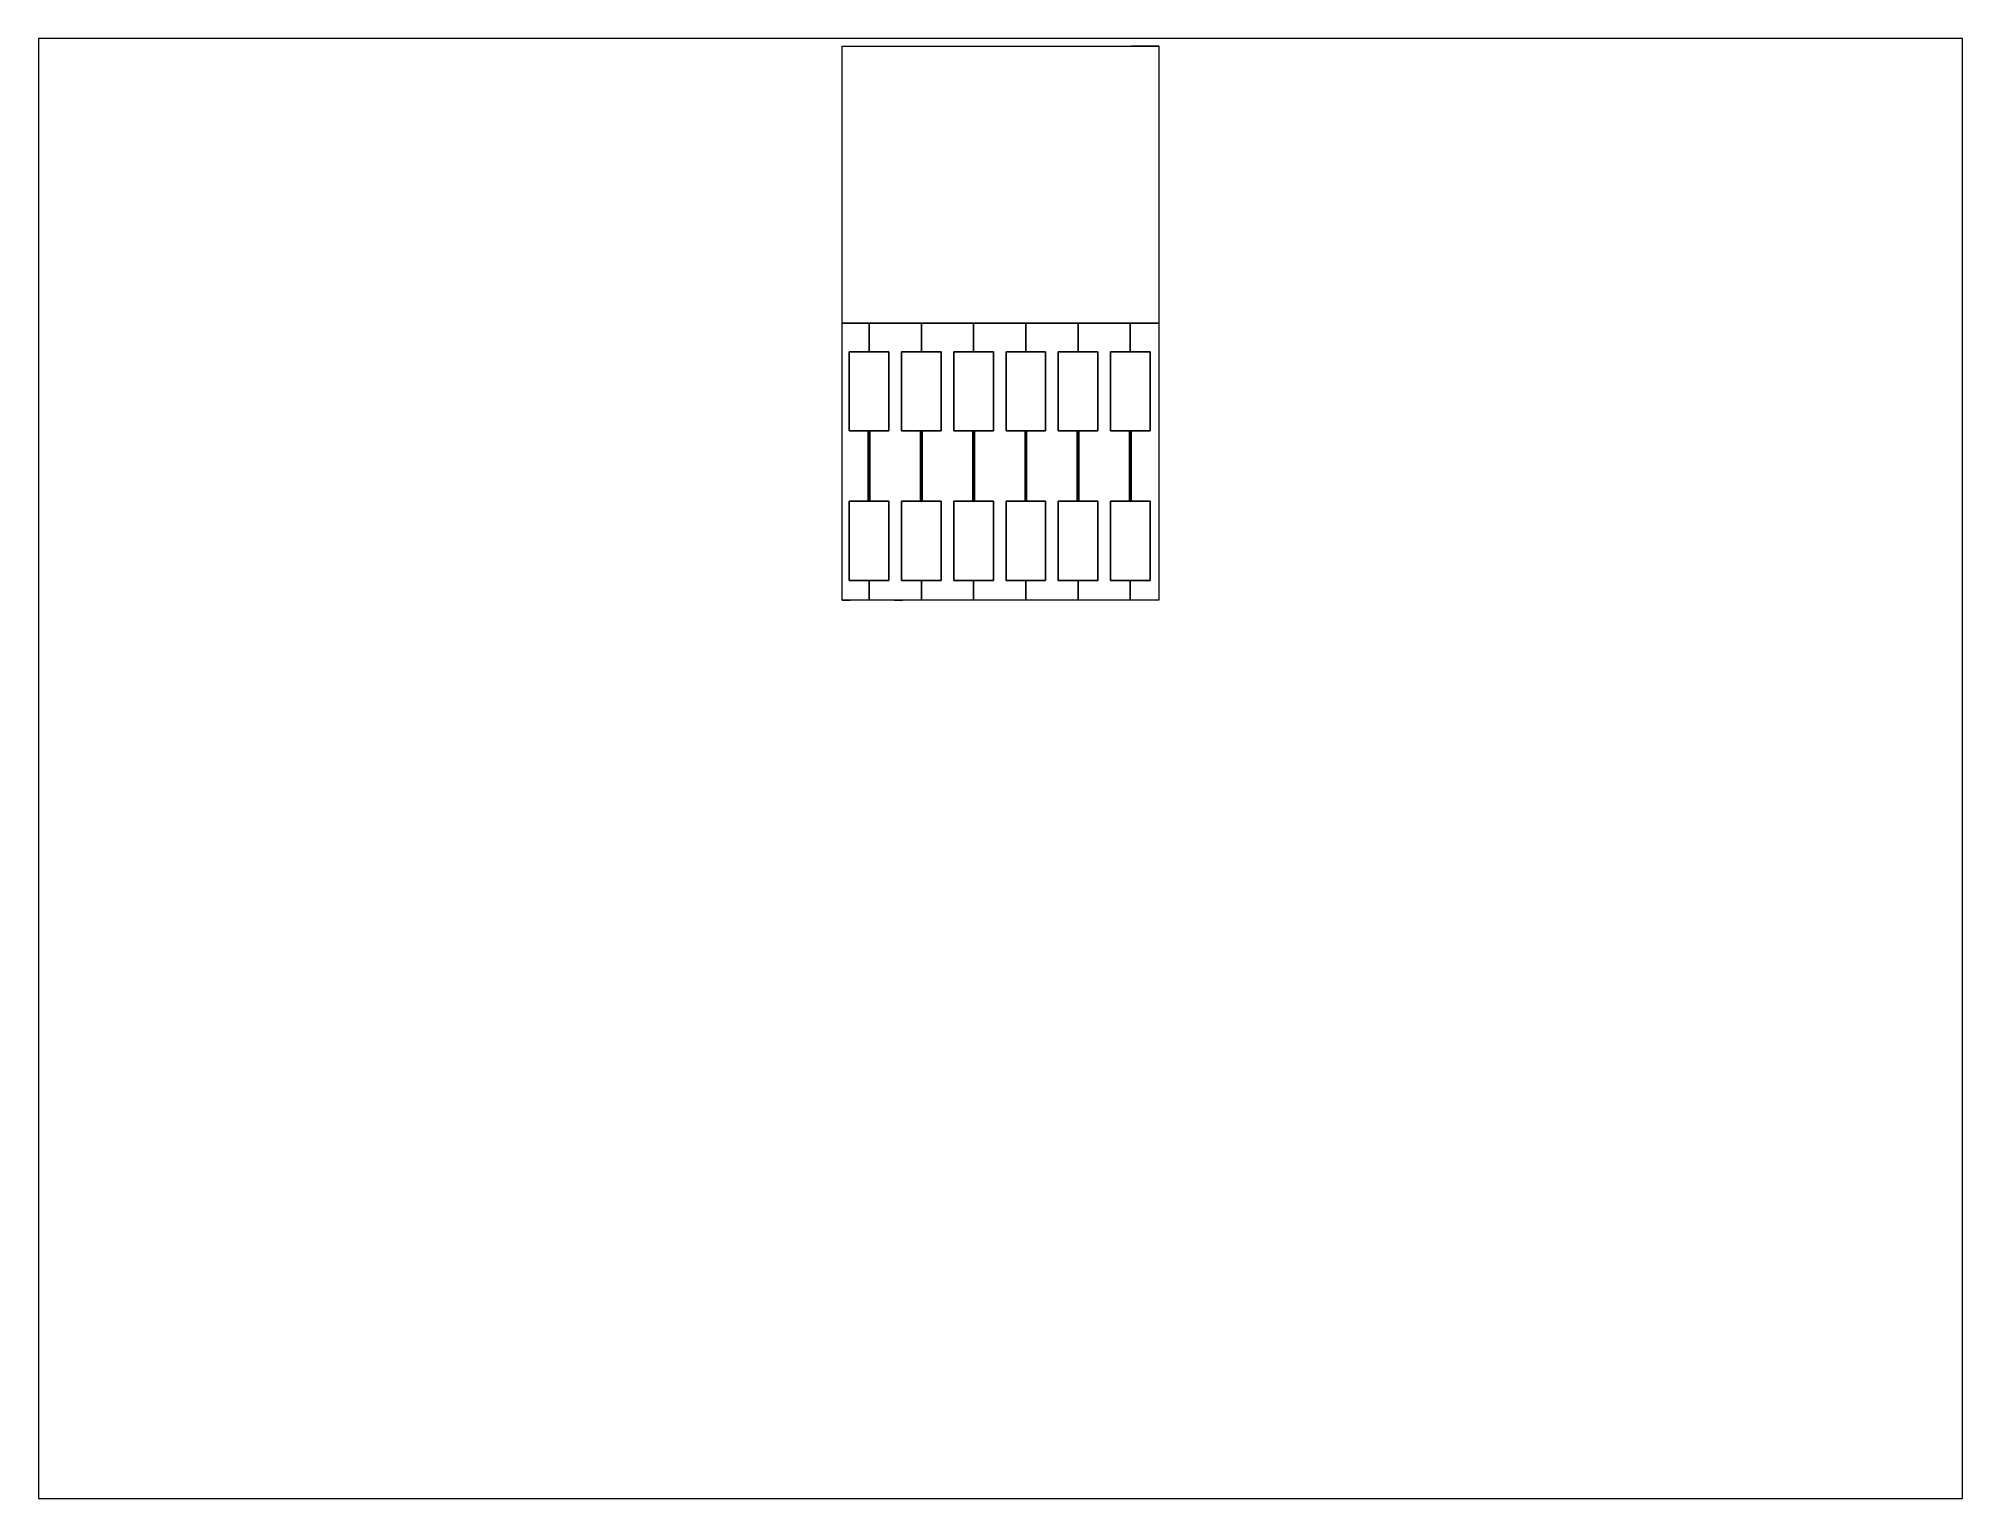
# Paper-space layout 'Layout1' of a CAD drawing. Header units: millimetres. Extents: x 26 to 231, y 20 to 176.
# The model-space entities are those that its viewports show. They can reach past a viewport. Long polylines and large blocks are cut down to what shows.
import ezdxf

# ---------------------------------------------------------------- set-up
doc = ezdxf.new("R2010")
doc.units = ezdxf.units.MM
doc.layers.add('Al Foil', color=2, linetype='Continuous')
doc.layers.add('DEF POINTS', color=7, linetype='Continuous')

msp = doc.modelspace()

# ---------------------------------------------------------------- linework, layer by layer
at = {"layer": 'Al Foil', "linetype": 'Continuous', "lineweight": 0}
for p, q in [((0, 0), (0, 70)), ((0, 70), (40, 70)), ((40, 70), (40, 0)), ((40, 0), (0, 0))]:
    msp.add_line(p, q, dxfattribs=at)
at = {"layer": 'Al Foil'}
for p, q in [((40, 70), (36.5, 70)), ((0, 35), (40, 35)), ((3.4, 31.4), (3.4, 35)), ((10, 31.4), (10, 35)), ((16.6, 31.4), (16.6, 35)), ((23.2, 31.4), (23.2, 35)), ((29.8, 31.4), (29.8, 35)), ((36.4, 31.4), (36.4, 35)), ((0.9, 31.4), (5.9, 31.4)), ((0.9, 31.4), (0.9, 21.4)), ((5.9, 31.4), (5.9, 21.4)), ((7.5, 31.4), (12.5, 31.4)), ((7.5, 31.4), (7.5, 21.4)), ((12.5, 31.4), (12.5, 21.4)), ((14.1, 31.4), (19.1, 31.4)), ((14.1, 31.4), (14.1, 21.4)), ((19.1, 31.4), (19.1, 21.4)), ((20.7, 31.4), (25.7, 31.4)), ((20.7, 31.4), (20.7, 21.4)), ((25.7, 31.4), (25.7, 21.4)), ((27.3, 31.4), (32.3, 31.4)), ((27.3, 31.4), (27.3, 21.4)), ((32.3, 31.4), (32.3, 21.4)), ((33.9, 31.4), (38.9, 31.4)), ((33.9, 31.4), (33.9, 21.4)), ((38.9, 31.4), (38.9, 21.4)), ((3.3, 21.4), (0.9, 21.4)), ((3.3, 12.5), (3.3, 21.4)), ((3.3, 21.4), (3.45, 21.4)), ((3.3, 21.3), (3.45, 21.3)), ((3.3, 21.2), (3.45, 21.2)), ((3.3, 21.1), (3.45, 21.1)), ((3.3, 21), (3.45, 21)), ((3.3, 20.9), (3.45, 20.9)), ((3.3, 20.8), (3.45, 20.8)), ((3.3, 20.7), (3.45, 20.7)), ((3.3, 20.6), (3.45, 20.6)), ((3.3, 20.5), (3.45, 20.5)), ((3.3, 20.4), (3.45, 20.4)), ((3.3, 20.3), (3.45, 20.3)), ((3.3, 20.2), (3.45, 20.2)), ((3.3, 20.1), (3.45, 20.1)), ((3.3, 20), (3.45, 20)), ((3.3, 19.9), (3.45, 19.9)), ((3.3, 19.8), (3.45, 19.8)), ((3.3, 19.7), (3.45, 19.7)), ((3.3, 19.6), (3.45, 19.6)), ((3.3, 19.5), (3.45, 19.5)), ((3.35, 21.35), (3.5, 21.35)), ((3.35, 21.25), (3.5, 21.25)), ((3.35, 21.15), (3.5, 21.15)), ((3.35, 21.05), (3.5, 21.05)), ((3.35, 20.95), (3.5, 20.95)), ((3.35, 20.85), (3.5, 20.85)), ((3.35, 20.75), (3.5, 20.75)), ((3.35, 20.65), (3.5, 20.65)), ((3.35, 20.55), (3.5, 20.55)), ((3.35, 20.45), (3.5, 20.45)), ((3.35, 20.35), (3.5, 20.35)), ((3.35, 20.25), (3.5, 20.25)), ((3.35, 20.15), (3.5, 20.15)), ((3.35, 20.05), (3.5, 20.05)), ((3.35, 19.95), (3.5, 19.95)), ((3.35, 19.85), (3.5, 19.85)), ((3.35, 19.75), (3.5, 19.75)), ((3.35, 19.65), (3.5, 19.65)), ((3.35, 19.55), (3.5, 19.55)), ((3.35, 19.45), (3.5, 19.45)), ((3.5, 12.5), (3.5, 21.4)), ((3.5, 21.4), (5.9, 21.4)), ((9.9, 21.4), (7.5, 21.4)), ((9.9, 12.5), (9.9, 21.4)), ((9.9, 21.4), (10.05, 21.4)), ((9.9, 21.3), (10.05, 21.3)), ((9.9, 21.2), (10.05, 21.2)), ((9.9, 21.1), (10.05, 21.1)), ((9.9, 21), (10.05, 21)), ((9.9, 20.9), (10.05, 20.9)), ((9.9, 20.8), (10.05, 20.8)), ((9.9, 20.7), (10.05, 20.7)), ((9.9, 20.6), (10.05, 20.6)), ((9.9, 20.5), (10.05, 20.5)), ((9.9, 20.4), (10.05, 20.4)), ((9.9, 20.3), (10.05, 20.3)), ((9.9, 20.2), (10.05, 20.2)), ((9.9, 20.1), (10.05, 20.1)), ((9.9, 20), (10.05, 20)), ((9.9, 19.9), (10.05, 19.9)), ((9.9, 19.8), (10.05, 19.8)), ((9.9, 19.7), (10.05, 19.7)), ((9.9, 19.6), (10.05, 19.6)), ((9.9, 19.5), (10.05, 19.5)), ((9.95, 21.35), (10.1, 21.35)), ((9.95, 21.25), (10.1, 21.25)), ((9.95, 21.15), (10.1, 21.15)), ((9.95, 21.05), (10.1, 21.05)), ((9.95, 20.95), (10.1, 20.95)), ((9.95, 20.85), (10.1, 20.85)), ((9.95, 20.75), (10.1, 20.75)), ((9.95, 20.65), (10.1, 20.65)), ((9.95, 20.55), (10.1, 20.55)), ((9.95, 20.45), (10.1, 20.45)), ((9.95, 20.35), (10.1, 20.35)), ((9.95, 20.25), (10.1, 20.25)), ((9.95, 20.15), (10.1, 20.15)), ((9.95, 20.05), (10.1, 20.05)), ((9.95, 19.95), (10.1, 19.95)), ((9.95, 19.85), (10.1, 19.85)), ((9.95, 19.75), (10.1, 19.75)), ((9.95, 19.65), (10.1, 19.65)), ((9.95, 19.55), (10.1, 19.55)), ((9.95, 19.45), (10.1, 19.45)), ((10.1, 12.5), (10.1, 21.4)), ((10.1, 21.4), (12.5, 21.4)), ((16.5, 21.4), (14.1, 21.4)), ((16.5, 12.5), (16.5, 21.4)), ((16.5, 21.4), (16.65, 21.4)), ((16.5, 21.3), (16.65, 21.3)), ((16.5, 21.2), (16.65, 21.2)), ((16.5, 21.1), (16.65, 21.1)), ((16.5, 21), (16.65, 21)), ((16.5, 20.9), (16.65, 20.9)), ((16.5, 20.8), (16.65, 20.8)), ((16.5, 20.7), (16.65, 20.7)), ((16.5, 20.6), (16.65, 20.6)), ((16.5, 20.5), (16.65, 20.5)), ((16.5, 20.4), (16.65, 20.4)), ((16.5, 20.3), (16.65, 20.3)), ((16.5, 20.2), (16.65, 20.2)), ((16.5, 20.1), (16.65, 20.1)), ((16.5, 20), (16.65, 20)), ((16.5, 19.9), (16.65, 19.9)), ((16.5, 19.8), (16.65, 19.8)), ((16.5, 19.7), (16.65, 19.7)), ((16.5, 19.6), (16.65, 19.6)), ((16.5, 19.5), (16.65, 19.5)), ((16.55, 21.35), (16.7, 21.35)), ((16.55, 21.25), (16.7, 21.25)), ((16.55, 21.15), (16.7, 21.15)), ((16.55, 21.05), (16.7, 21.05)), ((16.55, 20.95), (16.7, 20.95)), ((16.55, 20.85), (16.7, 20.85)), ((16.55, 20.75), (16.7, 20.75)), ((16.55, 20.65), (16.7, 20.65)), ((16.55, 20.55), (16.7, 20.55)), ((16.55, 20.45), (16.7, 20.45)), ((16.55, 20.35), (16.7, 20.35)), ((16.55, 20.25), (16.7, 20.25)), ((16.55, 20.15), (16.7, 20.15)), ((16.55, 20.05), (16.7, 20.05)), ((16.55, 19.95), (16.7, 19.95)), ((16.55, 19.85), (16.7, 19.85)), ((16.55, 19.75), (16.7, 19.75)), ((16.55, 19.65), (16.7, 19.65)), ((16.55, 19.55), (16.7, 19.55)), ((16.55, 19.45), (16.7, 19.45)), ((16.7, 12.5), (16.7, 21.4)), ((16.7, 21.4), (19.1, 21.4)), ((23.1, 21.4), (20.7, 21.4)), ((23.1, 12.5), (23.1, 21.4)), ((23.1, 21.4), (23.25, 21.4)), ((23.1, 21.3), (23.25, 21.3)), ((23.1, 21.2), (23.25, 21.2)), ((23.1, 21.1), (23.25, 21.1)), ((23.1, 21), (23.25, 21)), ((23.1, 20.9), (23.25, 20.9)), ((23.1, 20.8), (23.25, 20.8)), ((23.1, 20.7), (23.25, 20.7)), ((23.1, 20.6), (23.25, 20.6)), ((23.1, 20.5), (23.25, 20.5)), ((23.1, 20.4), (23.25, 20.4)), ((23.1, 20.3), (23.25, 20.3)), ((23.1, 20.2), (23.25, 20.2)), ((23.1, 20.1), (23.25, 20.1)), ((23.1, 20), (23.25, 20)), ((23.1, 19.9), (23.25, 19.9)), ((23.1, 19.8), (23.25, 19.8)), ((23.1, 19.7), (23.25, 19.7)), ((23.1, 19.6), (23.25, 19.6)), ((23.1, 19.5), (23.25, 19.5)), ((23.15, 21.35), (23.3, 21.35)), ((23.15, 21.25), (23.3, 21.25)), ((23.15, 21.15), (23.3, 21.15)), ((23.15, 21.05), (23.3, 21.05)), ((23.15, 20.95), (23.3, 20.95)), ((23.15, 20.85), (23.3, 20.85)), ((23.15, 20.75), (23.3, 20.75)), ((23.15, 20.65), (23.3, 20.65)), ((23.15, 20.55), (23.3, 20.55)), ((23.15, 20.45), (23.3, 20.45)), ((23.15, 20.35), (23.3, 20.35)), ((23.15, 20.25), (23.3, 20.25)), ((23.15, 20.15), (23.3, 20.15)), ((23.15, 20.05), (23.3, 20.05)), ((23.15, 19.95), (23.3, 19.95)), ((23.15, 19.85), (23.3, 19.85)), ((23.15, 19.75), (23.3, 19.75)), ((23.15, 19.65), (23.3, 19.65)), ((23.15, 19.55), (23.3, 19.55)), ((23.15, 19.45), (23.3, 19.45)), ((23.3, 12.5), (23.3, 21.4)), ((23.3, 21.4), (25.7, 21.4)), ((29.7, 21.4), (27.3, 21.4)), ((29.7, 12.5), (29.7, 21.4)), ((29.7, 21.4), (29.85, 21.4)), ((29.7, 21.3), (29.85, 21.3)), ((29.7, 21.2), (29.85, 21.2)), ((29.7, 21.1), (29.85, 21.1)), ((29.7, 21), (29.85, 21)), ((29.7, 20.9), (29.85, 20.9)), ((29.7, 20.8), (29.85, 20.8)), ((29.7, 20.7), (29.85, 20.7)), ((29.7, 20.6), (29.85, 20.6)), ((29.7, 20.5), (29.85, 20.5)), ((29.7, 20.4), (29.85, 20.4)), ((29.7, 20.3), (29.85, 20.3)), ((29.7, 20.2), (29.85, 20.2)), ((29.7, 20.1), (29.85, 20.1)), ((29.7, 20), (29.85, 20)), ((29.7, 19.9), (29.85, 19.9)), ((29.7, 19.8), (29.85, 19.8)), ((29.7, 19.7), (29.85, 19.7)), ((29.7, 19.6), (29.85, 19.6)), ((29.7, 19.5), (29.85, 19.5)), ((29.75, 21.35), (29.9, 21.35)), ((29.75, 21.25), (29.9, 21.25)), ((29.75, 21.15), (29.9, 21.15)), ((29.75, 21.05), (29.9, 21.05)), ((29.75, 20.95), (29.9, 20.95)), ((29.75, 20.85), (29.9, 20.85)), ((29.75, 20.75), (29.9, 20.75)), ((29.75, 20.65), (29.9, 20.65)), ((29.75, 20.55), (29.9, 20.55)), ((29.75, 20.45), (29.9, 20.45)), ((29.75, 20.35), (29.9, 20.35)), ((29.75, 20.25), (29.9, 20.25)), ((29.75, 20.15), (29.9, 20.15)), ((29.75, 20.05), (29.9, 20.05)), ((29.75, 19.95), (29.9, 19.95)), ((29.75, 19.85), (29.9, 19.85)), ((29.75, 19.75), (29.9, 19.75)), ((29.75, 19.65), (29.9, 19.65)), ((29.75, 19.55), (29.9, 19.55)), ((29.75, 19.45), (29.9, 19.45)), ((29.9, 12.5), (29.9, 21.4)), ((29.9, 21.4), (32.3, 21.4)), ((36.3, 21.4), (33.9, 21.4)), ((36.3, 12.5), (36.3, 21.4)), ((36.3, 21.4), (36.45, 21.4)), ((36.3, 21.3), (36.45, 21.3)), ((36.3, 21.2), (36.45, 21.2)), ((36.3, 21.1), (36.45, 21.1)), ((36.3, 21), (36.45, 21)), ((36.3, 20.9), (36.45, 20.9)), ((36.3, 20.8), (36.45, 20.8)), ((36.3, 20.7), (36.45, 20.7)), ((36.3, 20.6), (36.45, 20.6)), ((36.3, 20.5), (36.45, 20.5)), ((36.3, 20.4), (36.45, 20.4)), ((36.3, 20.3), (36.45, 20.3)), ((36.3, 20.2), (36.45, 20.2)), ((36.3, 20.1), (36.45, 20.1)), ((36.3, 20), (36.45, 20)), ((36.3, 19.9), (36.45, 19.9)), ((36.3, 19.8), (36.45, 19.8)), ((36.3, 19.7), (36.45, 19.7)), ((36.3, 19.6), (36.45, 19.6)), ((36.3, 19.5), (36.45, 19.5)), ((36.35, 21.35), (36.5, 21.35)), ((36.35, 21.25), (36.5, 21.25)), ((36.35, 21.15), (36.5, 21.15)), ((36.35, 21.05), (36.5, 21.05)), ((36.35, 20.95), (36.5, 20.95)), ((36.35, 20.85), (36.5, 20.85)), ((36.35, 20.75), (36.5, 20.75)), ((36.35, 20.65), (36.5, 20.65)), ((36.35, 20.55), (36.5, 20.55)), ((36.35, 20.45), (36.5, 20.45)), ((36.35, 20.35), (36.5, 20.35)), ((36.35, 20.25), (36.5, 20.25)), ((36.35, 20.15), (36.5, 20.15)), ((36.35, 20.05), (36.5, 20.05)), ((36.35, 19.95), (36.5, 19.95)), ((36.35, 19.85), (36.5, 19.85)), ((36.35, 19.75), (36.5, 19.75)), ((36.35, 19.65), (36.5, 19.65)), ((36.35, 19.55), (36.5, 19.55)), ((36.35, 19.45), (36.5, 19.45)), ((36.5, 12.5), (36.5, 21.4)), ((36.5, 21.4), (38.9, 21.4)), ((3.3, 19.4), (3.45, 19.4)), ((3.3, 19.3), (3.45, 19.3)), ((3.3, 19.2), (3.45, 19.2)), ((3.3, 19.1), (3.45, 19.1)), ((3.3, 19), (3.45, 19)), ((3.3, 18.9), (3.45, 18.9)), ((3.3, 18.8), (3.45, 18.8)), ((3.3, 18.7), (3.45, 18.7)), ((3.3, 18.6), (3.45, 18.6)), ((3.3, 18.5), (3.45, 18.5)), ((3.3, 18.4), (3.45, 18.4)), ((3.3, 18.3), (3.45, 18.3)), ((3.3, 18.2), (3.45, 18.2)), ((3.3, 18.1), (3.45, 18.1)), ((3.3, 18), (3.45, 18)), ((3.3, 17.9), (3.45, 17.9)), ((3.3, 17.8), (3.45, 17.8)), ((3.3, 17.7), (3.45, 17.7)), ((3.3, 17.6), (3.45, 17.6)), ((3.3, 17.5), (3.45, 17.5)), ((3.3, 17.4), (3.45, 17.4)), ((3.3, 17.3), (3.45, 17.3)), ((3.3, 17.2), (3.45, 17.2)), ((3.3, 17.1), (3.45, 17.1)), ((3.35, 19.35), (3.5, 19.35)), ((3.35, 19.25), (3.5, 19.25)), ((3.35, 19.15), (3.5, 19.15)), ((3.35, 19.05), (3.5, 19.05)), ((3.35, 18.95), (3.5, 18.95)), ((3.35, 18.85), (3.5, 18.85)), ((3.35, 18.75), (3.5, 18.75)), ((3.35, 18.65), (3.5, 18.65)), ((3.35, 18.55), (3.5, 18.55)), ((3.35, 18.45), (3.5, 18.45)), ((3.35, 18.35), (3.5, 18.35)), ((3.35, 18.25), (3.5, 18.25)), ((3.35, 18.15), (3.5, 18.15)), ((3.35, 18.05), (3.5, 18.05)), ((3.35, 17.95), (3.5, 17.95)), ((3.35, 17.85), (3.5, 17.85)), ((3.35, 17.75), (3.5, 17.75)), ((3.35, 17.65), (3.5, 17.65)), ((3.35, 17.55), (3.5, 17.55)), ((3.35, 17.45), (3.5, 17.45)), ((3.35, 17.35), (3.5, 17.35)), ((3.35, 17.25), (3.5, 17.25)), ((3.35, 17.15), (3.5, 17.15)), ((3.35, 17.05), (3.5, 17.05)), ((9.9, 19.4), (10.05, 19.4)), ((9.9, 19.3), (10.05, 19.3)), ((9.9, 19.2), (10.05, 19.2)), ((9.9, 19.1), (10.05, 19.1)), ((9.9, 19), (10.05, 19)), ((9.9, 18.9), (10.05, 18.9)), ((9.9, 18.8), (10.05, 18.8)), ((9.9, 18.7), (10.05, 18.7)), ((9.9, 18.6), (10.05, 18.6)), ((9.9, 18.5), (10.05, 18.5)), ((9.9, 18.4), (10.05, 18.4)), ((9.9, 18.3), (10.05, 18.3)), ((9.9, 18.2), (10.05, 18.2)), ((9.9, 18.1), (10.05, 18.1)), ((9.9, 18), (10.05, 18)), ((9.9, 17.9), (10.05, 17.9)), ((9.9, 17.8), (10.05, 17.8)), ((9.9, 17.7), (10.05, 17.7)), ((9.9, 17.6), (10.05, 17.6)), ((9.9, 17.5), (10.05, 17.5)), ((9.9, 17.4), (10.05, 17.4)), ((9.9, 17.3), (10.05, 17.3)), ((9.9, 17.2), (10.05, 17.2)), ((9.9, 17.1), (10.05, 17.1)), ((9.95, 19.35), (10.1, 19.35)), ((9.95, 19.25), (10.1, 19.25)), ((9.95, 19.15), (10.1, 19.15)), ((9.95, 19.05), (10.1, 19.05)), ((9.95, 18.95), (10.1, 18.95)), ((9.95, 18.85), (10.1, 18.85)), ((9.95, 18.75), (10.1, 18.75)), ((9.95, 18.65), (10.1, 18.65)), ((9.95, 18.55), (10.1, 18.55)), ((9.95, 18.45), (10.1, 18.45)), ((9.95, 18.35), (10.1, 18.35)), ((9.95, 18.25), (10.1, 18.25)), ((9.95, 18.15), (10.1, 18.15)), ((9.95, 18.05), (10.1, 18.05)), ((9.95, 17.95), (10.1, 17.95)), ((9.95, 17.85), (10.1, 17.85)), ((9.95, 17.75), (10.1, 17.75)), ((9.95, 17.65), (10.1, 17.65)), ((9.95, 17.55), (10.1, 17.55)), ((9.95, 17.45), (10.1, 17.45)), ((9.95, 17.35), (10.1, 17.35)), ((9.95, 17.25), (10.1, 17.25)), ((9.95, 17.15), (10.1, 17.15)), ((9.95, 17.05), (10.1, 17.05)), ((16.5, 19.4), (16.65, 19.4)), ((16.5, 19.3), (16.65, 19.3)), ((16.5, 19.2), (16.65, 19.2)), ((16.5, 19.1), (16.65, 19.1)), ((16.5, 19), (16.65, 19)), ((16.5, 18.9), (16.65, 18.9)), ((16.5, 18.8), (16.65, 18.8)), ((16.5, 18.7), (16.65, 18.7)), ((16.5, 18.6), (16.65, 18.6)), ((16.5, 18.5), (16.65, 18.5)), ((16.5, 18.4), (16.65, 18.4)), ((16.5, 18.3), (16.65, 18.3)), ((16.5, 18.2), (16.65, 18.2)), ((16.5, 18.1), (16.65, 18.1)), ((16.5, 18), (16.65, 18)), ((16.5, 17.9), (16.65, 17.9)), ((16.5, 17.8), (16.65, 17.8)), ((16.5, 17.7), (16.65, 17.7)), ((16.5, 17.6), (16.65, 17.6)), ((16.5, 17.5), (16.65, 17.5)), ((16.5, 17.4), (16.65, 17.4)), ((16.5, 17.3), (16.65, 17.3)), ((16.5, 17.2), (16.65, 17.2)), ((16.5, 17.1), (16.65, 17.1)), ((16.55, 19.35), (16.7, 19.35)), ((16.55, 19.25), (16.7, 19.25)), ((16.55, 19.15), (16.7, 19.15)), ((16.55, 19.05), (16.7, 19.05)), ((16.55, 18.95), (16.7, 18.95)), ((16.55, 18.85), (16.7, 18.85)), ((16.55, 18.75), (16.7, 18.75)), ((16.55, 18.65), (16.7, 18.65)), ((16.55, 18.55), (16.7, 18.55)), ((16.55, 18.45), (16.7, 18.45)), ((16.55, 18.35), (16.7, 18.35)), ((16.55, 18.25), (16.7, 18.25)), ((16.55, 18.15), (16.7, 18.15)), ((16.55, 18.05), (16.7, 18.05)), ((16.55, 17.95), (16.7, 17.95)), ((16.55, 17.85), (16.7, 17.85)), ((16.55, 17.75), (16.7, 17.75)), ((16.55, 17.65), (16.7, 17.65)), ((16.55, 17.55), (16.7, 17.55)), ((16.55, 17.45), (16.7, 17.45)), ((16.55, 17.35), (16.7, 17.35)), ((16.55, 17.25), (16.7, 17.25)), ((16.55, 17.15), (16.7, 17.15)), ((16.55, 17.05), (16.7, 17.05)), ((23.1, 19.4), (23.25, 19.4)), ((23.1, 19.3), (23.25, 19.3)), ((23.1, 19.2), (23.25, 19.2)), ((23.1, 19.1), (23.25, 19.1)), ((23.1, 19), (23.25, 19)), ((23.1, 18.9), (23.25, 18.9)), ((23.1, 18.8), (23.25, 18.8)), ((23.1, 18.7), (23.25, 18.7)), ((23.1, 18.6), (23.25, 18.6)), ((23.1, 18.5), (23.25, 18.5)), ((23.1, 18.4), (23.25, 18.4)), ((23.1, 18.3), (23.25, 18.3)), ((23.1, 18.2), (23.25, 18.2)), ((23.1, 18.1), (23.25, 18.1)), ((23.1, 18), (23.25, 18)), ((23.1, 17.9), (23.25, 17.9)), ((23.1, 17.8), (23.25, 17.8)), ((23.1, 17.7), (23.25, 17.7)), ((23.1, 17.6), (23.25, 17.6)), ((23.1, 17.5), (23.25, 17.5)), ((23.1, 17.4), (23.25, 17.4)), ((23.1, 17.3), (23.25, 17.3)), ((23.1, 17.2), (23.25, 17.2)), ((23.1, 17.1), (23.25, 17.1)), ((23.15, 19.35), (23.3, 19.35)), ((23.15, 19.25), (23.3, 19.25)), ((23.15, 19.15), (23.3, 19.15)), ((23.15, 19.05), (23.3, 19.05)), ((23.15, 18.95), (23.3, 18.95)), ((23.15, 18.85), (23.3, 18.85)), ((23.15, 18.75), (23.3, 18.75)), ((23.15, 18.65), (23.3, 18.65)), ((23.15, 18.55), (23.3, 18.55)), ((23.15, 18.45), (23.3, 18.45)), ((23.15, 18.35), (23.3, 18.35)), ((23.15, 18.25), (23.3, 18.25)), ((23.15, 18.15), (23.3, 18.15)), ((23.15, 18.05), (23.3, 18.05)), ((23.15, 17.95), (23.3, 17.95)), ((23.15, 17.85), (23.3, 17.85)), ((23.15, 17.75), (23.3, 17.75)), ((23.15, 17.65), (23.3, 17.65)), ((23.15, 17.55), (23.3, 17.55)), ((23.15, 17.45), (23.3, 17.45)), ((23.15, 17.35), (23.3, 17.35)), ((23.15, 17.25), (23.3, 17.25)), ((23.15, 17.15), (23.3, 17.15)), ((23.15, 17.05), (23.3, 17.05)), ((29.7, 19.4), (29.85, 19.4)), ((29.7, 19.3), (29.85, 19.3)), ((29.7, 19.2), (29.85, 19.2)), ((29.7, 19.1), (29.85, 19.1)), ((29.7, 19), (29.85, 19)), ((29.7, 18.9), (29.85, 18.9)), ((29.7, 18.8), (29.85, 18.8)), ((29.7, 18.7), (29.85, 18.7)), ((29.7, 18.6), (29.85, 18.6)), ((29.7, 18.5), (29.85, 18.5)), ((29.7, 18.4), (29.85, 18.4)), ((29.7, 18.3), (29.85, 18.3)), ((29.7, 18.2), (29.85, 18.2)), ((29.7, 18.1), (29.85, 18.1)), ((29.7, 18), (29.85, 18)), ((29.7, 17.9), (29.85, 17.9)), ((29.7, 17.8), (29.85, 17.8)), ((29.7, 17.7), (29.85, 17.7)), ((29.7, 17.6), (29.85, 17.6)), ((29.7, 17.5), (29.85, 17.5)), ((29.7, 17.4), (29.85, 17.4)), ((29.7, 17.3), (29.85, 17.3)), ((29.7, 17.2), (29.85, 17.2)), ((29.7, 17.1), (29.85, 17.1)), ((29.75, 19.35), (29.9, 19.35)), ((29.75, 19.25), (29.9, 19.25)), ((29.75, 19.15), (29.9, 19.15)), ((29.75, 19.05), (29.9, 19.05)), ((29.75, 18.95), (29.9, 18.95)), ((29.75, 18.85), (29.9, 18.85)), ((29.75, 18.75), (29.9, 18.75)), ((29.75, 18.65), (29.9, 18.65)), ((29.75, 18.55), (29.9, 18.55)), ((29.75, 18.45), (29.9, 18.45)), ((29.75, 18.35), (29.9, 18.35)), ((29.75, 18.25), (29.9, 18.25)), ((29.75, 18.15), (29.9, 18.15)), ((29.75, 18.05), (29.9, 18.05)), ((29.75, 17.95), (29.9, 17.95)), ((29.75, 17.85), (29.9, 17.85)), ((29.75, 17.75), (29.9, 17.75)), ((29.75, 17.65), (29.9, 17.65)), ((29.75, 17.55), (29.9, 17.55)), ((29.75, 17.45), (29.9, 17.45)), ((29.75, 17.35), (29.9, 17.35)), ((29.75, 17.25), (29.9, 17.25)), ((29.75, 17.15), (29.9, 17.15)), ((29.75, 17.05), (29.9, 17.05)), ((36.3, 19.4), (36.45, 19.4)), ((36.3, 19.3), (36.45, 19.3)), ((36.3, 19.2), (36.45, 19.2)), ((36.3, 19.1), (36.45, 19.1)), ((36.3, 19), (36.45, 19)), ((36.3, 18.9), (36.45, 18.9)), ((36.3, 18.8), (36.45, 18.8)), ((36.3, 18.7), (36.45, 18.7)), ((36.3, 18.6), (36.45, 18.6)), ((36.3, 18.5), (36.45, 18.5)), ((36.3, 18.4), (36.45, 18.4)), ((36.3, 18.3), (36.45, 18.3)), ((36.3, 18.2), (36.45, 18.2)), ((36.3, 18.1), (36.45, 18.1)), ((36.3, 18), (36.45, 18)), ((36.3, 17.9), (36.45, 17.9)), ((36.3, 17.8), (36.45, 17.8)), ((36.3, 17.7), (36.45, 17.7)), ((36.3, 17.6), (36.45, 17.6)), ((36.3, 17.5), (36.45, 17.5)), ((36.3, 17.4), (36.45, 17.4)), ((36.3, 17.3), (36.45, 17.3)), ((36.3, 17.2), (36.45, 17.2)), ((36.3, 17.1), (36.45, 17.1)), ((36.35, 19.35), (36.5, 19.35)), ((36.35, 19.25), (36.5, 19.25)), ((36.35, 19.15), (36.5, 19.15)), ((36.35, 19.05), (36.5, 19.05)), ((36.35, 18.95), (36.5, 18.95)), ((36.35, 18.85), (36.5, 18.85)), ((36.35, 18.75), (36.5, 18.75)), ((36.35, 18.65), (36.5, 18.65)), ((36.35, 18.55), (36.5, 18.55)), ((36.35, 18.45), (36.5, 18.45)), ((36.35, 18.35), (36.5, 18.35)), ((36.35, 18.25), (36.5, 18.25)), ((36.35, 18.15), (36.5, 18.15)), ((36.35, 18.05), (36.5, 18.05)), ((36.35, 17.95), (36.5, 17.95)), ((36.35, 17.85), (36.5, 17.85)), ((36.35, 17.75), (36.5, 17.75)), ((36.35, 17.65), (36.5, 17.65)), ((36.35, 17.55), (36.5, 17.55)), ((36.35, 17.45), (36.5, 17.45)), ((36.35, 17.35), (36.5, 17.35)), ((36.35, 17.25), (36.5, 17.25)), ((36.35, 17.15), (36.5, 17.15)), ((36.35, 17.05), (36.5, 17.05)), ((3.3, 17), (3.45, 17)), ((3.3, 16.9), (3.45, 16.9)), ((3.3, 16.8), (3.45, 16.8)), ((3.3, 16.7), (3.45, 16.7)), ((3.3, 16.6), (3.45, 16.6)), ((3.3, 16.5), (3.45, 16.5)), ((3.3, 16.4), (3.45, 16.4)), ((3.3, 16.3), (3.45, 16.3)), ((3.3, 16.2), (3.45, 16.2)), ((3.3, 16.1), (3.45, 16.1)), ((3.3, 16), (3.45, 16)), ((3.3, 15.9), (3.45, 15.9)), ((3.3, 15.8), (3.45, 15.8)), ((3.3, 15.7), (3.45, 15.7)), ((3.3, 15.6), (3.45, 15.6)), ((3.3, 15.5), (3.45, 15.5)), ((3.3, 15.4), (3.45, 15.4)), ((3.3, 15.3), (3.45, 15.3)), ((3.3, 15.2), (3.45, 15.2)), ((3.3, 15.1), (3.45, 15.1)), ((3.3, 15), (3.45, 15)), ((3.3, 14.9), (3.45, 14.9)), ((3.3, 14.8), (3.45, 14.8)), ((3.3, 14.7), (3.45, 14.7)), ((3.3, 14.6), (3.45, 14.6)), ((3.35, 16.95), (3.5, 16.95)), ((3.35, 16.85), (3.5, 16.85)), ((3.35, 16.75), (3.5, 16.75)), ((3.35, 16.65), (3.5, 16.65)), ((3.35, 16.55), (3.5, 16.55)), ((3.35, 16.45), (3.5, 16.45)), ((3.35, 16.35), (3.5, 16.35)), ((3.35, 16.25), (3.5, 16.25)), ((3.35, 16.15), (3.5, 16.15)), ((3.35, 16.05), (3.5, 16.05)), ((3.35, 15.95), (3.5, 15.95)), ((3.35, 15.85), (3.5, 15.85)), ((3.35, 15.75), (3.5, 15.75)), ((3.35, 15.65), (3.5, 15.65)), ((3.35, 15.55), (3.5, 15.55)), ((3.35, 15.45), (3.5, 15.45)), ((3.35, 15.35), (3.5, 15.35)), ((3.35, 15.25), (3.5, 15.25)), ((3.35, 15.15), (3.5, 15.15)), ((3.35, 15.05), (3.5, 15.05)), ((3.35, 14.95), (3.5, 14.95)), ((3.35, 14.85), (3.5, 14.85)), ((3.35, 14.75), (3.5, 14.75)), ((3.35, 14.65), (3.5, 14.65)), ((9.9, 17), (10.05, 17)), ((9.9, 16.9), (10.05, 16.9)), ((9.9, 16.8), (10.05, 16.8)), ((9.9, 16.7), (10.05, 16.7)), ((9.9, 16.6), (10.05, 16.6)), ((9.9, 16.5), (10.05, 16.5)), ((9.9, 16.4), (10.05, 16.4)), ((9.9, 16.3), (10.05, 16.3)), ((9.9, 16.2), (10.05, 16.2)), ((9.9, 16.1), (10.05, 16.1)), ((9.9, 16), (10.05, 16)), ((9.9, 15.9), (10.05, 15.9)), ((9.9, 15.8), (10.05, 15.8)), ((9.9, 15.7), (10.05, 15.7)), ((9.9, 15.6), (10.05, 15.6)), ((9.9, 15.5), (10.05, 15.5)), ((9.9, 15.4), (10.05, 15.4)), ((9.9, 15.3), (10.05, 15.3)), ((9.9, 15.2), (10.05, 15.2)), ((9.9, 15.1), (10.05, 15.1)), ((9.9, 15), (10.05, 15)), ((9.9, 14.9), (10.05, 14.9)), ((9.9, 14.8), (10.05, 14.8)), ((9.9, 14.7), (10.05, 14.7)), ((9.9, 14.6), (10.05, 14.6)), ((9.95, 16.95), (10.1, 16.95)), ((9.95, 16.85), (10.1, 16.85)), ((9.95, 16.75), (10.1, 16.75)), ((9.95, 16.65), (10.1, 16.65)), ((9.95, 16.55), (10.1, 16.55)), ((9.95, 16.45), (10.1, 16.45)), ((9.95, 16.35), (10.1, 16.35)), ((9.95, 16.25), (10.1, 16.25)), ((9.95, 16.15), (10.1, 16.15)), ((9.95, 16.05), (10.1, 16.05)), ((9.95, 15.95), (10.1, 15.95)), ((9.95, 15.85), (10.1, 15.85)), ((9.95, 15.75), (10.1, 15.75)), ((9.95, 15.65), (10.1, 15.65)), ((9.95, 15.55), (10.1, 15.55)), ((9.95, 15.45), (10.1, 15.45)), ((9.95, 15.35), (10.1, 15.35)), ((9.95, 15.25), (10.1, 15.25)), ((9.95, 15.15), (10.1, 15.15)), ((9.95, 15.05), (10.1, 15.05)), ((9.95, 14.95), (10.1, 14.95)), ((9.95, 14.85), (10.1, 14.85)), ((9.95, 14.75), (10.1, 14.75)), ((9.95, 14.65), (10.1, 14.65)), ((16.5, 17), (16.65, 17)), ((16.5, 16.9), (16.65, 16.9)), ((16.5, 16.8), (16.65, 16.8)), ((16.5, 16.7), (16.65, 16.7)), ((16.5, 16.6), (16.65, 16.6)), ((16.5, 16.5), (16.65, 16.5)), ((16.5, 16.4), (16.65, 16.4)), ((16.5, 16.3), (16.65, 16.3)), ((16.5, 16.2), (16.65, 16.2)), ((16.5, 16.1), (16.65, 16.1)), ((16.5, 16), (16.65, 16)), ((16.5, 15.9), (16.65, 15.9)), ((16.5, 15.8), (16.65, 15.8)), ((16.5, 15.7), (16.65, 15.7)), ((16.5, 15.6), (16.65, 15.6)), ((16.5, 15.5), (16.65, 15.5)), ((16.5, 15.4), (16.65, 15.4)), ((16.5, 15.3), (16.65, 15.3)), ((16.5, 15.2), (16.65, 15.2)), ((16.5, 15.1), (16.65, 15.1)), ((16.5, 15), (16.65, 15)), ((16.5, 14.9), (16.65, 14.9)), ((16.5, 14.8), (16.65, 14.8)), ((16.5, 14.7), (16.65, 14.7)), ((16.5, 14.6), (16.65, 14.6)), ((16.55, 16.95), (16.7, 16.95)), ((16.55, 16.85), (16.7, 16.85)), ((16.55, 16.75), (16.7, 16.75)), ((16.55, 16.65), (16.7, 16.65)), ((16.55, 16.55), (16.7, 16.55)), ((16.55, 16.45), (16.7, 16.45)), ((16.55, 16.35), (16.7, 16.35)), ((16.55, 16.25), (16.7, 16.25)), ((16.55, 16.15), (16.7, 16.15)), ((16.55, 16.05), (16.7, 16.05)), ((16.55, 15.95), (16.7, 15.95)), ((16.55, 15.85), (16.7, 15.85)), ((16.55, 15.75), (16.7, 15.75)), ((16.55, 15.65), (16.7, 15.65)), ((16.55, 15.55), (16.7, 15.55)), ((16.55, 15.45), (16.7, 15.45)), ((16.55, 15.35), (16.7, 15.35)), ((16.55, 15.25), (16.7, 15.25)), ((16.55, 15.15), (16.7, 15.15)), ((16.55, 15.05), (16.7, 15.05)), ((16.55, 14.95), (16.7, 14.95)), ((16.55, 14.85), (16.7, 14.85)), ((16.55, 14.75), (16.7, 14.75)), ((16.55, 14.65), (16.7, 14.65)), ((23.1, 17), (23.25, 17)), ((23.1, 16.9), (23.25, 16.9)), ((23.1, 16.8), (23.25, 16.8)), ((23.1, 16.7), (23.25, 16.7)), ((23.1, 16.6), (23.25, 16.6)), ((23.1, 16.5), (23.25, 16.5)), ((23.1, 16.4), (23.25, 16.4)), ((23.1, 16.3), (23.25, 16.3)), ((23.1, 16.2), (23.25, 16.2)), ((23.1, 16.1), (23.25, 16.1)), ((23.1, 16), (23.25, 16)), ((23.1, 15.9), (23.25, 15.9)), ((23.1, 15.8), (23.25, 15.8)), ((23.1, 15.7), (23.25, 15.7)), ((23.1, 15.6), (23.25, 15.6)), ((23.1, 15.5), (23.25, 15.5)), ((23.1, 15.4), (23.25, 15.4)), ((23.1, 15.3), (23.25, 15.3)), ((23.1, 15.2), (23.25, 15.2)), ((23.1, 15.1), (23.25, 15.1)), ((23.1, 15), (23.25, 15)), ((23.1, 14.9), (23.25, 14.9)), ((23.1, 14.8), (23.25, 14.8)), ((23.1, 14.7), (23.25, 14.7)), ((23.1, 14.6), (23.25, 14.6)), ((23.15, 16.95), (23.3, 16.95)), ((23.15, 16.85), (23.3, 16.85)), ((23.15, 16.75), (23.3, 16.75)), ((23.15, 16.65), (23.3, 16.65)), ((23.15, 16.55), (23.3, 16.55)), ((23.15, 16.45), (23.3, 16.45)), ((23.15, 16.35), (23.3, 16.35)), ((23.15, 16.25), (23.3, 16.25)), ((23.15, 16.15), (23.3, 16.15)), ((23.15, 16.05), (23.3, 16.05)), ((23.15, 15.95), (23.3, 15.95)), ((23.15, 15.85), (23.3, 15.85)), ((23.15, 15.75), (23.3, 15.75)), ((23.15, 15.65), (23.3, 15.65)), ((23.15, 15.55), (23.3, 15.55)), ((23.15, 15.45), (23.3, 15.45)), ((23.15, 15.35), (23.3, 15.35)), ((23.15, 15.25), (23.3, 15.25)), ((23.15, 15.15), (23.3, 15.15)), ((23.15, 15.05), (23.3, 15.05)), ((23.15, 14.95), (23.3, 14.95)), ((23.15, 14.85), (23.3, 14.85)), ((23.15, 14.75), (23.3, 14.75)), ((23.15, 14.65), (23.3, 14.65)), ((29.7, 17), (29.85, 17)), ((29.7, 16.9), (29.85, 16.9)), ((29.7, 16.8), (29.85, 16.8)), ((29.7, 16.7), (29.85, 16.7)), ((29.7, 16.6), (29.85, 16.6)), ((29.7, 16.5), (29.85, 16.5)), ((29.7, 16.4), (29.85, 16.4)), ((29.7, 16.3), (29.85, 16.3)), ((29.7, 16.2), (29.85, 16.2)), ((29.7, 16.1), (29.85, 16.1)), ((29.7, 16), (29.85, 16)), ((29.7, 15.9), (29.85, 15.9)), ((29.7, 15.8), (29.85, 15.8)), ((29.7, 15.7), (29.85, 15.7)), ((29.7, 15.6), (29.85, 15.6)), ((29.7, 15.5), (29.85, 15.5)), ((29.7, 15.4), (29.85, 15.4)), ((29.7, 15.3), (29.85, 15.3)), ((29.7, 15.2), (29.85, 15.2)), ((29.7, 15.1), (29.85, 15.1)), ((29.7, 15), (29.85, 15)), ((29.7, 14.9), (29.85, 14.9)), ((29.7, 14.8), (29.85, 14.8)), ((29.7, 14.7), (29.85, 14.7)), ((29.7, 14.6), (29.85, 14.6)), ((29.75, 16.95), (29.9, 16.95)), ((29.75, 16.85), (29.9, 16.85)), ((29.75, 16.75), (29.9, 16.75)), ((29.75, 16.65), (29.9, 16.65)), ((29.75, 16.55), (29.9, 16.55)), ((29.75, 16.45), (29.9, 16.45)), ((29.75, 16.35), (29.9, 16.35)), ((29.75, 16.25), (29.9, 16.25)), ((29.75, 16.15), (29.9, 16.15)), ((29.75, 16.05), (29.9, 16.05)), ((29.75, 15.95), (29.9, 15.95)), ((29.75, 15.85), (29.9, 15.85)), ((29.75, 15.75), (29.9, 15.75)), ((29.75, 15.65), (29.9, 15.65)), ((29.75, 15.55), (29.9, 15.55)), ((29.75, 15.45), (29.9, 15.45)), ((29.75, 15.35), (29.9, 15.35)), ((29.75, 15.25), (29.9, 15.25)), ((29.75, 15.15), (29.9, 15.15)), ((29.75, 15.05), (29.9, 15.05)), ((29.75, 14.95), (29.9, 14.95)), ((29.75, 14.85), (29.9, 14.85)), ((29.75, 14.75), (29.9, 14.75)), ((29.75, 14.65), (29.9, 14.65)), ((36.3, 17), (36.45, 17)), ((36.3, 16.9), (36.45, 16.9)), ((36.3, 16.8), (36.45, 16.8)), ((36.3, 16.7), (36.45, 16.7)), ((36.3, 16.6), (36.45, 16.6)), ((36.3, 16.5), (36.45, 16.5)), ((36.3, 16.4), (36.45, 16.4)), ((36.3, 16.3), (36.45, 16.3)), ((36.3, 16.2), (36.45, 16.2)), ((36.3, 16.1), (36.45, 16.1)), ((36.3, 16), (36.45, 16)), ((36.3, 15.9), (36.45, 15.9)), ((36.3, 15.8), (36.45, 15.8)), ((36.3, 15.7), (36.45, 15.7)), ((36.3, 15.6), (36.45, 15.6)), ((36.3, 15.5), (36.45, 15.5)), ((36.3, 15.4), (36.45, 15.4)), ((36.3, 15.3), (36.45, 15.3)), ((36.3, 15.2), (36.45, 15.2)), ((36.3, 15.1), (36.45, 15.1)), ((36.3, 15), (36.45, 15)), ((36.3, 14.9), (36.45, 14.9)), ((36.3, 14.8), (36.45, 14.8)), ((36.3, 14.7), (36.45, 14.7)), ((36.3, 14.6), (36.45, 14.6)), ((36.35, 16.95), (36.5, 16.95)), ((36.35, 16.85), (36.5, 16.85)), ((36.35, 16.75), (36.5, 16.75)), ((36.35, 16.65), (36.5, 16.65)), ((36.35, 16.55), (36.5, 16.55)), ((36.35, 16.45), (36.5, 16.45)), ((36.35, 16.35), (36.5, 16.35)), ((36.35, 16.25), (36.5, 16.25)), ((36.35, 16.15), (36.5, 16.15)), ((36.35, 16.05), (36.5, 16.05)), ((36.35, 15.95), (36.5, 15.95)), ((36.35, 15.85), (36.5, 15.85)), ((36.35, 15.75), (36.5, 15.75)), ((36.35, 15.65), (36.5, 15.65)), ((36.35, 15.55), (36.5, 15.55)), ((36.35, 15.45), (36.5, 15.45)), ((36.35, 15.35), (36.5, 15.35)), ((36.35, 15.25), (36.5, 15.25)), ((36.35, 15.15), (36.5, 15.15)), ((36.35, 15.05), (36.5, 15.05)), ((36.35, 14.95), (36.5, 14.95)), ((36.35, 14.85), (36.5, 14.85)), ((36.35, 14.75), (36.5, 14.75)), ((36.35, 14.65), (36.5, 14.65)), ((0.9, 2.5), (0.9, 12.5)), ((3.3, 12.5), (0.9, 12.5)), ((3.3, 14.5), (3.45, 14.5)), ((3.3, 14.4), (3.45, 14.4)), ((3.3, 14.3), (3.45, 14.3)), ((3.3, 14.2), (3.45, 14.2)), ((3.3, 14.1), (3.45, 14.1)), ((3.3, 14), (3.45, 14)), ((3.3, 13.9), (3.45, 13.9)), ((3.3, 13.8), (3.45, 13.8)), ((3.3, 13.7), (3.45, 13.7)), ((3.3, 13.6), (3.45, 13.6)), ((3.3, 13.5), (3.45, 13.5)), ((3.3, 13.4), (3.45, 13.4)), ((3.3, 13.3), (3.45, 13.3)), ((3.3, 13.2), (3.45, 13.2)), ((3.3, 13.1), (3.45, 13.1)), ((3.3, 13), (3.45, 13)), ((3.3, 12.9), (3.45, 12.9)), ((3.3, 12.8), (3.45, 12.8)), ((3.3, 12.7), (3.45, 12.7)), ((3.3, 12.6), (3.45, 12.6)), ((3.3, 12.5), (3.3, 12.55)), ((3.3, 12.5), (3.45, 12.5)), ((3.35, 14.55), (3.5, 14.55)), ((3.35, 14.45), (3.5, 14.45)), ((3.35, 14.35), (3.5, 14.35)), ((3.35, 14.25), (3.5, 14.25)), ((3.35, 14.15), (3.5, 14.15)), ((3.35, 14.05), (3.5, 14.05)), ((3.35, 13.95), (3.5, 13.95)), ((3.35, 13.85), (3.5, 13.85)), ((3.35, 13.75), (3.5, 13.75)), ((3.35, 13.65), (3.5, 13.65)), ((3.35, 13.55), (3.5, 13.55)), ((3.35, 13.45), (3.5, 13.45)), ((3.35, 13.35), (3.5, 13.35)), ((3.35, 13.25), (3.5, 13.25)), ((3.35, 13.15), (3.5, 13.15)), ((3.35, 13.05), (3.5, 13.05)), ((3.35, 12.95), (3.5, 12.95)), ((3.35, 12.85), (3.5, 12.85)), ((3.35, 12.75), (3.5, 12.75)), ((3.35, 12.65), (3.5, 12.65)), ((3.35, 12.55), (3.5, 12.55)), ((3.5, 12.5), (5.9, 12.5)), ((5.9, 2.5), (5.9, 12.5)), ((7.5, 2.5), (7.5, 12.5)), ((9.9, 12.5), (7.5, 12.5)), ((9.9, 14.5), (10.05, 14.5)), ((9.9, 14.4), (10.05, 14.4)), ((9.9, 14.3), (10.05, 14.3)), ((9.9, 14.2), (10.05, 14.2)), ((9.9, 14.1), (10.05, 14.1)), ((9.9, 14), (10.05, 14)), ((9.9, 13.9), (10.05, 13.9)), ((9.9, 13.8), (10.05, 13.8)), ((9.9, 13.7), (10.05, 13.7)), ((9.9, 13.6), (10.05, 13.6)), ((9.9, 13.5), (10.05, 13.5)), ((9.9, 13.4), (10.05, 13.4)), ((9.9, 13.3), (10.05, 13.3)), ((9.9, 13.2), (10.05, 13.2)), ((9.9, 13.1), (10.05, 13.1)), ((9.9, 13), (10.05, 13)), ((9.9, 12.9), (10.05, 12.9)), ((9.9, 12.8), (10.05, 12.8)), ((9.9, 12.7), (10.05, 12.7)), ((9.9, 12.6), (10.05, 12.6)), ((9.9, 12.5), (9.9, 12.55)), ((9.9, 12.5), (10.05, 12.5)), ((9.95, 14.55), (10.1, 14.55)), ((9.95, 14.45), (10.1, 14.45)), ((9.95, 14.35), (10.1, 14.35)), ((9.95, 14.25), (10.1, 14.25)), ((9.95, 14.15), (10.1, 14.15)), ((9.95, 14.05), (10.1, 14.05)), ((9.95, 13.95), (10.1, 13.95)), ((9.95, 13.85), (10.1, 13.85)), ((9.95, 13.75), (10.1, 13.75)), ((9.95, 13.65), (10.1, 13.65)), ((9.95, 13.55), (10.1, 13.55)), ((9.95, 13.45), (10.1, 13.45)), ((9.95, 13.35), (10.1, 13.35)), ((9.95, 13.25), (10.1, 13.25)), ((9.95, 13.15), (10.1, 13.15)), ((9.95, 13.05), (10.1, 13.05)), ((9.95, 12.95), (10.1, 12.95)), ((9.95, 12.85), (10.1, 12.85)), ((9.95, 12.75), (10.1, 12.75)), ((9.95, 12.65), (10.1, 12.65)), ((9.95, 12.55), (10.1, 12.55)), ((10.1, 12.5), (12.5, 12.5)), ((12.5, 2.5), (12.5, 12.5)), ((14.1, 2.5), (14.1, 12.5)), ((16.5, 12.5), (14.1, 12.5)), ((16.5, 14.5), (16.65, 14.5)), ((16.5, 14.4), (16.65, 14.4)), ((16.5, 14.3), (16.65, 14.3)), ((16.5, 14.2), (16.65, 14.2)), ((16.5, 14.1), (16.65, 14.1)), ((16.5, 14), (16.65, 14)), ((16.5, 13.9), (16.65, 13.9)), ((16.5, 13.8), (16.65, 13.8)), ((16.5, 13.7), (16.65, 13.7)), ((16.5, 13.6), (16.65, 13.6)), ((16.5, 13.5), (16.65, 13.5)), ((16.5, 13.4), (16.65, 13.4)), ((16.5, 13.3), (16.65, 13.3)), ((16.5, 13.2), (16.65, 13.2)), ((16.5, 13.1), (16.65, 13.1)), ((16.5, 13), (16.65, 13)), ((16.5, 12.9), (16.65, 12.9)), ((16.5, 12.8), (16.65, 12.8)), ((16.5, 12.7), (16.65, 12.7)), ((16.5, 12.6), (16.65, 12.6)), ((16.5, 12.5), (16.5, 12.55)), ((16.5, 12.5), (16.65, 12.5)), ((16.55, 14.55), (16.7, 14.55)), ((16.55, 14.45), (16.7, 14.45)), ((16.55, 14.35), (16.7, 14.35)), ((16.55, 14.25), (16.7, 14.25)), ((16.55, 14.15), (16.7, 14.15)), ((16.55, 14.05), (16.7, 14.05)), ((16.55, 13.95), (16.7, 13.95)), ((16.55, 13.85), (16.7, 13.85)), ((16.55, 13.75), (16.7, 13.75)), ((16.55, 13.65), (16.7, 13.65)), ((16.55, 13.55), (16.7, 13.55)), ((16.55, 13.45), (16.7, 13.45)), ((16.55, 13.35), (16.7, 13.35)), ((16.55, 13.25), (16.7, 13.25)), ((16.55, 13.15), (16.7, 13.15)), ((16.55, 13.05), (16.7, 13.05)), ((16.55, 12.95), (16.7, 12.95)), ((16.55, 12.85), (16.7, 12.85)), ((16.55, 12.75), (16.7, 12.75)), ((16.55, 12.65), (16.7, 12.65)), ((16.55, 12.55), (16.7, 12.55)), ((16.7, 12.5), (19.1, 12.5)), ((19.1, 2.5), (19.1, 12.5)), ((20.7, 2.5), (20.7, 12.5)), ((23.1, 12.5), (20.7, 12.5)), ((23.1, 14.5), (23.25, 14.5)), ((23.1, 14.4), (23.25, 14.4)), ((23.1, 14.3), (23.25, 14.3)), ((23.1, 14.2), (23.25, 14.2)), ((23.1, 14.1), (23.25, 14.1)), ((23.1, 14), (23.25, 14)), ((23.1, 13.9), (23.25, 13.9)), ((23.1, 13.8), (23.25, 13.8)), ((23.1, 13.7), (23.25, 13.7)), ((23.1, 13.6), (23.25, 13.6)), ((23.1, 13.5), (23.25, 13.5)), ((23.1, 13.4), (23.25, 13.4)), ((23.1, 13.3), (23.25, 13.3)), ((23.1, 13.2), (23.25, 13.2)), ((23.1, 13.1), (23.25, 13.1)), ((23.1, 13), (23.25, 13)), ((23.1, 12.9), (23.25, 12.9)), ((23.1, 12.8), (23.25, 12.8)), ((23.1, 12.7), (23.25, 12.7)), ((23.1, 12.6), (23.25, 12.6)), ((23.1, 12.5), (23.1, 12.55)), ((23.1, 12.5), (23.25, 12.5)), ((23.15, 14.55), (23.3, 14.55)), ((23.15, 14.45), (23.3, 14.45)), ((23.15, 14.35), (23.3, 14.35)), ((23.15, 14.25), (23.3, 14.25)), ((23.15, 14.15), (23.3, 14.15)), ((23.15, 14.05), (23.3, 14.05)), ((23.15, 13.95), (23.3, 13.95)), ((23.15, 13.85), (23.3, 13.85)), ((23.15, 13.75), (23.3, 13.75)), ((23.15, 13.65), (23.3, 13.65)), ((23.15, 13.55), (23.3, 13.55)), ((23.15, 13.45), (23.3, 13.45)), ((23.15, 13.35), (23.3, 13.35)), ((23.15, 13.25), (23.3, 13.25)), ((23.15, 13.15), (23.3, 13.15)), ((23.15, 13.05), (23.3, 13.05)), ((23.15, 12.95), (23.3, 12.95)), ((23.15, 12.85), (23.3, 12.85)), ((23.15, 12.75), (23.3, 12.75)), ((23.15, 12.65), (23.3, 12.65)), ((23.15, 12.55), (23.3, 12.55)), ((23.3, 12.5), (25.7, 12.5)), ((25.7, 2.5), (25.7, 12.5)), ((27.3, 2.5), (27.3, 12.5)), ((29.7, 12.5), (27.3, 12.5)), ((29.7, 14.5), (29.85, 14.5)), ((29.7, 14.4), (29.85, 14.4)), ((29.7, 14.3), (29.85, 14.3)), ((29.7, 14.2), (29.85, 14.2)), ((29.7, 14.1), (29.85, 14.1)), ((29.7, 14), (29.85, 14)), ((29.7, 13.9), (29.85, 13.9)), ((29.7, 13.8), (29.85, 13.8)), ((29.7, 13.7), (29.85, 13.7)), ((29.7, 13.6), (29.85, 13.6)), ((29.7, 13.5), (29.85, 13.5)), ((29.7, 13.4), (29.85, 13.4)), ((29.7, 13.3), (29.85, 13.3)), ((29.7, 13.2), (29.85, 13.2)), ((29.7, 13.1), (29.85, 13.1)), ((29.7, 13), (29.85, 13)), ((29.7, 12.9), (29.85, 12.9)), ((29.7, 12.8), (29.85, 12.8)), ((29.7, 12.7), (29.85, 12.7)), ((29.7, 12.6), (29.85, 12.6)), ((29.7, 12.5), (29.7, 12.55)), ((29.7, 12.5), (29.85, 12.5)), ((29.75, 14.55), (29.9, 14.55)), ((29.75, 14.45), (29.9, 14.45)), ((29.75, 14.35), (29.9, 14.35)), ((29.75, 14.25), (29.9, 14.25)), ((29.75, 14.15), (29.9, 14.15)), ((29.75, 14.05), (29.9, 14.05)), ((29.75, 13.95), (29.9, 13.95)), ((29.75, 13.85), (29.9, 13.85)), ((29.75, 13.75), (29.9, 13.75)), ((29.75, 13.65), (29.9, 13.65)), ((29.75, 13.55), (29.9, 13.55)), ((29.75, 13.45), (29.9, 13.45)), ((29.75, 13.35), (29.9, 13.35)), ((29.75, 13.25), (29.9, 13.25)), ((29.75, 13.15), (29.9, 13.15)), ((29.75, 13.05), (29.9, 13.05)), ((29.75, 12.95), (29.9, 12.95)), ((29.75, 12.85), (29.9, 12.85)), ((29.75, 12.75), (29.9, 12.75)), ((29.75, 12.65), (29.9, 12.65)), ((29.75, 12.55), (29.9, 12.55)), ((29.9, 12.5), (32.3, 12.5)), ((32.3, 2.5), (32.3, 12.5)), ((33.9, 2.5), (33.9, 12.5)), ((36.3, 12.5), (33.9, 12.5)), ((36.3, 14.5), (36.45, 14.5)), ((36.3, 14.4), (36.45, 14.4)), ((36.3, 14.3), (36.45, 14.3)), ((36.3, 14.2), (36.45, 14.2)), ((36.3, 14.1), (36.45, 14.1)), ((36.3, 14), (36.45, 14)), ((36.3, 13.9), (36.45, 13.9)), ((36.3, 13.8), (36.45, 13.8)), ((36.3, 13.7), (36.45, 13.7)), ((36.3, 13.6), (36.45, 13.6)), ((36.3, 13.5), (36.45, 13.5)), ((36.3, 13.4), (36.45, 13.4)), ((36.3, 13.3), (36.45, 13.3)), ((36.3, 13.2), (36.45, 13.2)), ((36.3, 13.1), (36.45, 13.1)), ((36.3, 13), (36.45, 13)), ((36.3, 12.9), (36.45, 12.9)), ((36.3, 12.8), (36.45, 12.8)), ((36.3, 12.7), (36.45, 12.7)), ((36.3, 12.6), (36.45, 12.6)), ((36.3, 12.5), (36.3, 12.55)), ((36.3, 12.5), (36.45, 12.5)), ((36.35, 14.55), (36.5, 14.55)), ((36.35, 14.45), (36.5, 14.45)), ((36.35, 14.35), (36.5, 14.35)), ((36.35, 14.25), (36.5, 14.25)), ((36.35, 14.15), (36.5, 14.15)), ((36.35, 14.05), (36.5, 14.05)), ((36.35, 13.95), (36.5, 13.95)), ((36.35, 13.85), (36.5, 13.85)), ((36.35, 13.75), (36.5, 13.75)), ((36.35, 13.65), (36.5, 13.65)), ((36.35, 13.55), (36.5, 13.55)), ((36.35, 13.45), (36.5, 13.45)), ((36.35, 13.35), (36.5, 13.35)), ((36.35, 13.25), (36.5, 13.25)), ((36.35, 13.15), (36.5, 13.15)), ((36.35, 13.05), (36.5, 13.05)), ((36.35, 12.95), (36.5, 12.95)), ((36.35, 12.85), (36.5, 12.85)), ((36.35, 12.75), (36.5, 12.75)), ((36.35, 12.65), (36.5, 12.65)), ((36.35, 12.55), (36.5, 12.55)), ((36.5, 12.5), (38.9, 12.5)), ((38.9, 2.5), (38.9, 12.5)), ((0.9, 2.5), (5.9, 2.5)), ((3.4, 2.5), (3.4, 0)), ((7.5, 2.5), (12.5, 2.5)), ((10, 2.5), (10, 0)), ((14.1, 2.5), (19.1, 2.5)), ((16.6, 2.5), (16.6, 0)), ((20.7, 2.5), (25.7, 2.5)), ((23.2, 2.5), (23.2, 0)), ((27.3, 2.5), (32.3, 2.5)), ((29.8, 2.5), (29.8, 0)), ((33.9, 2.5), (38.9, 2.5)), ((36.4, 2.5), (36.4, 0))]:
    msp.add_line(p, q, dxfattribs=at)
for centre in [(3.35, 21.35), (3.35, 21.25), (3.35, 21.15), (3.35, 21.05), (3.35, 20.95), (3.35, 20.85), (3.35, 20.75), (3.35, 20.65), (3.35, 20.55), (3.35, 20.45), (3.35, 20.35), (3.35, 20.25), (3.35, 20.15), (3.35, 20.05), (3.35, 19.95), (3.35, 19.85), (3.35, 19.75), (3.35, 19.65), (3.35, 19.55), (3.35, 19.45), (3.45, 21.4), (3.45, 21.3), (3.45, 21.2), (3.45, 21.1), (3.45, 21), (3.45, 20.9), (3.45, 20.8), (3.45, 20.7), (3.45, 20.6), (3.45, 20.5), (3.45, 20.4), (3.45, 20.3), (3.45, 20.2), (3.45, 20.1), (3.45, 20), (3.45, 19.9), (3.45, 19.8), (3.45, 19.7), (3.45, 19.6), (3.45, 19.5), (9.95, 21.35), (9.95, 21.25), (9.95, 21.15), (9.95, 21.05), (9.95, 20.95), (9.95, 20.85), (9.95, 20.75), (9.95, 20.65), (9.95, 20.55), (9.95, 20.45), (9.95, 20.35), (9.95, 20.25), (9.95, 20.15), (9.95, 20.05), (9.95, 19.95), (9.95, 19.85), (9.95, 19.75), (9.95, 19.65), (9.95, 19.55), (9.95, 19.45), (10.05, 21.4), (10.05, 21.3), (10.05, 21.2), (10.05, 21.1), (10.05, 21), (10.05, 20.9), (10.05, 20.8), (10.05, 20.7), (10.05, 20.6), (10.05, 20.5), (10.05, 20.4), (10.05, 20.3), (10.05, 20.2), (10.05, 20.1), (10.05, 20), (10.05, 19.9), (10.05, 19.8), (10.05, 19.7), (10.05, 19.6), (10.05, 19.5), (16.55, 21.35), (16.55, 21.25), (16.55, 21.15), (16.55, 21.05), (16.55, 20.95), (16.55, 20.85), (16.55, 20.75), (16.55, 20.65), (16.55, 20.55), (16.55, 20.45), (16.55, 20.35), (16.55, 20.25), (16.55, 20.15), (16.55, 20.05), (16.55, 19.95), (16.55, 19.85), (16.55, 19.75), (16.55, 19.65), (16.55, 19.55), (16.55, 19.45), (16.65, 21.4), (16.65, 21.3), (16.65, 21.2), (16.65, 21.1), (16.65, 21), (16.65, 20.9), (16.65, 20.8), (16.65, 20.7), (16.65, 20.6), (16.65, 20.5), (16.65, 20.4), (16.65, 20.3), (16.65, 20.2), (16.65, 20.1), (16.65, 20), (16.65, 19.9), (16.65, 19.8), (16.65, 19.7), (16.65, 19.6), (16.65, 19.5), (23.15, 21.35), (23.15, 21.25), (23.15, 21.15), (23.15, 21.05), (23.15, 20.95), (23.15, 20.85), (23.15, 20.75), (23.15, 20.65), (23.15, 20.55), (23.15, 20.45), (23.15, 20.35), (23.15, 20.25), (23.15, 20.15), (23.15, 20.05), (23.15, 19.95), (23.15, 19.85), (23.15, 19.75), (23.15, 19.65), (23.15, 19.55), (23.15, 19.45), (23.25, 21.4), (23.25, 21.3), (23.25, 21.2), (23.25, 21.1), (23.25, 21), (23.25, 20.9), (23.25, 20.8), (23.25, 20.7), (23.25, 20.6), (23.25, 20.5), (23.25, 20.4), (23.25, 20.3), (23.25, 20.2), (23.25, 20.1), (23.25, 20), (23.25, 19.9), (23.25, 19.8), (23.25, 19.7), (23.25, 19.6), (23.25, 19.5), (29.75, 21.35), (29.75, 21.25), (29.75, 21.15), (29.75, 21.05), (29.75, 20.95), (29.75, 20.85), (29.75, 20.75), (29.75, 20.65), (29.75, 20.55), (29.75, 20.45), (29.75, 20.35), (29.75, 20.25), (29.75, 20.15), (29.75, 20.05), (29.75, 19.95), (29.75, 19.85), (29.75, 19.75), (29.75, 19.65), (29.75, 19.55), (29.75, 19.45), (29.85, 21.4), (29.85, 21.3), (29.85, 21.2), (29.85, 21.1), (29.85, 21), (29.85, 20.9), (29.85, 20.8), (29.85, 20.7), (29.85, 20.6), (29.85, 20.5), (29.85, 20.4), (29.85, 20.3), (29.85, 20.2), (29.85, 20.1), (29.85, 20), (29.85, 19.9), (29.85, 19.8), (29.85, 19.7), (29.85, 19.6), (29.85, 19.5), (36.35, 21.35), (36.35, 21.25), (36.35, 21.15), (36.35, 21.05), (36.35, 20.95), (36.35, 20.85), (36.35, 20.75), (36.35, 20.65), (36.35, 20.55), (36.35, 20.45), (36.35, 20.35), (36.35, 20.25), (36.35, 20.15), (36.35, 20.05), (36.35, 19.95), (36.35, 19.85), (36.35, 19.75), (36.35, 19.65), (36.35, 19.55), (36.35, 19.45), (36.45, 21.4), (36.45, 21.3), (36.45, 21.2), (36.45, 21.1), (36.45, 21), (36.45, 20.9), (36.45, 20.8), (36.45, 20.7), (36.45, 20.6), (36.45, 20.5), (36.45, 20.4), (36.45, 20.3), (36.45, 20.2), (36.45, 20.1), (36.45, 20), (36.45, 19.9), (36.45, 19.8), (36.45, 19.7), (36.45, 19.6), (36.45, 19.5), (3.35, 19.35), (3.35, 19.25), (3.35, 19.15), (3.35, 19.05), (3.35, 18.95), (3.35, 18.85), (3.35, 18.75), (3.35, 18.65), (3.35, 18.55), (3.35, 18.45), (3.35, 18.35), (3.35, 18.25), (3.35, 18.15), (3.35, 18.05), (3.35, 17.95), (3.35, 17.85), (3.35, 17.75), (3.35, 17.65), (3.35, 17.55), (3.35, 17.45), (3.35, 17.35), (3.35, 17.25), (3.35, 17.15), (3.35, 17.05), (3.45, 19.4), (3.45, 19.3), (3.45, 19.2), (3.45, 19.1), (3.45, 19), (3.45, 18.9), (3.45, 18.8), (3.45, 18.7), (3.45, 18.6), (3.45, 18.5), (3.45, 18.4), (3.45, 18.3), (3.45, 18.2), (3.45, 18.1), (3.45, 18), (3.45, 17.9), (3.45, 17.8), (3.45, 17.7), (3.45, 17.6), (3.45, 17.5), (3.45, 17.4), (3.45, 17.3), (3.45, 17.2), (3.45, 17.1), (9.95, 19.35), (9.95, 19.25), (9.95, 19.15), (9.95, 19.05), (9.95, 18.95), (9.95, 18.85), (9.95, 18.75), (9.95, 18.65), (9.95, 18.55), (9.95, 18.45), (9.95, 18.35), (9.95, 18.25), (9.95, 18.15), (9.95, 18.05), (9.95, 17.95), (9.95, 17.85), (9.95, 17.75), (9.95, 17.65), (9.95, 17.55), (9.95, 17.45), (9.95, 17.35), (9.95, 17.25), (9.95, 17.15), (9.95, 17.05), (10.05, 19.4), (10.05, 19.3), (10.05, 19.2), (10.05, 19.1), (10.05, 19), (10.05, 18.9), (10.05, 18.8), (10.05, 18.7), (10.05, 18.6), (10.05, 18.5), (10.05, 18.4), (10.05, 18.3), (10.05, 18.2), (10.05, 18.1), (10.05, 18), (10.05, 17.9), (10.05, 17.8), (10.05, 17.7), (10.05, 17.6), (10.05, 17.5), (10.05, 17.4), (10.05, 17.3), (10.05, 17.2), (10.05, 17.1), (16.55, 19.35), (16.55, 19.25), (16.55, 19.15), (16.55, 19.05), (16.55, 18.95), (16.55, 18.85), (16.55, 18.75), (16.55, 18.65), (16.55, 18.55), (16.55, 18.45), (16.55, 18.35), (16.55, 18.25), (16.55, 18.15), (16.55, 18.05), (16.55, 17.95), (16.55, 17.85), (16.55, 17.75), (16.55, 17.65), (16.55, 17.55), (16.55, 17.45), (16.55, 17.35), (16.55, 17.25), (16.55, 17.15), (16.55, 17.05), (16.65, 19.4), (16.65, 19.3), (16.65, 19.2), (16.65, 19.1), (16.65, 19), (16.65, 18.9), (16.65, 18.8), (16.65, 18.7), (16.65, 18.6), (16.65, 18.5), (16.65, 18.4), (16.65, 18.3), (16.65, 18.2), (16.65, 18.1), (16.65, 18), (16.65, 17.9), (16.65, 17.8), (16.65, 17.7), (16.65, 17.6), (16.65, 17.5), (16.65, 17.4), (16.65, 17.3), (16.65, 17.2), (16.65, 17.1), (23.15, 19.35), (23.15, 19.25), (23.15, 19.15), (23.15, 19.05), (23.15, 18.95), (23.15, 18.85), (23.15, 18.75), (23.15, 18.65), (23.15, 18.55), (23.15, 18.45), (23.15, 18.35), (23.15, 18.25), (23.15, 18.15), (23.15, 18.05), (23.15, 17.95), (23.15, 17.85), (23.15, 17.75), (23.15, 17.65), (23.15, 17.55), (23.15, 17.45), (23.15, 17.35), (23.15, 17.25), (23.15, 17.15), (23.15, 17.05), (23.25, 19.4), (23.25, 19.3), (23.25, 19.2), (23.25, 19.1), (23.25, 19), (23.25, 18.9), (23.25, 18.8), (23.25, 18.7), (23.25, 18.6), (23.25, 18.5), (23.25, 18.4), (23.25, 18.3), (23.25, 18.2), (23.25, 18.1), (23.25, 18), (23.25, 17.9), (23.25, 17.8), (23.25, 17.7), (23.25, 17.6), (23.25, 17.5), (23.25, 17.4), (23.25, 17.3), (23.25, 17.2), (23.25, 17.1), (29.75, 19.35), (29.75, 19.25), (29.75, 19.15), (29.75, 19.05), (29.75, 18.95), (29.75, 18.85), (29.75, 18.75), (29.75, 18.65), (29.75, 18.55), (29.75, 18.45), (29.75, 18.35), (29.75, 18.25), (29.75, 18.15), (29.75, 18.05), (29.75, 17.95), (29.75, 17.85), (29.75, 17.75), (29.75, 17.65), (29.75, 17.55), (29.75, 17.45), (29.75, 17.35), (29.75, 17.25), (29.75, 17.15), (29.75, 17.05), (29.85, 19.4), (29.85, 19.3), (29.85, 19.2), (29.85, 19.1), (29.85, 19), (29.85, 18.9), (29.85, 18.8), (29.85, 18.7), (29.85, 18.6), (29.85, 18.5), (29.85, 18.4), (29.85, 18.3), (29.85, 18.2), (29.85, 18.1), (29.85, 18), (29.85, 17.9), (29.85, 17.8), (29.85, 17.7), (29.85, 17.6), (29.85, 17.5), (29.85, 17.4), (29.85, 17.3), (29.85, 17.2), (29.85, 17.1), (36.35, 19.35), (36.35, 19.25), (36.35, 19.15), (36.35, 19.05), (36.35, 18.95), (36.35, 18.85), (36.35, 18.75), (36.35, 18.65), (36.35, 18.55), (36.35, 18.45), (36.35, 18.35), (36.35, 18.25), (36.35, 18.15), (36.35, 18.05), (36.35, 17.95), (36.35, 17.85), (36.35, 17.75), (36.35, 17.65), (36.35, 17.55), (36.35, 17.45), (36.35, 17.35), (36.35, 17.25), (36.35, 17.15), (36.35, 17.05), (36.45, 19.4), (36.45, 19.3), (36.45, 19.2), (36.45, 19.1), (36.45, 19), (36.45, 18.9), (36.45, 18.8), (36.45, 18.7), (36.45, 18.6), (36.45, 18.5), (36.45, 18.4), (36.45, 18.3), (36.45, 18.2), (36.45, 18.1), (36.45, 18), (36.45, 17.9), (36.45, 17.8), (36.45, 17.7), (36.45, 17.6), (36.45, 17.5), (36.45, 17.4), (36.45, 17.3), (36.45, 17.2), (36.45, 17.1), (3.35, 16.95), (3.35, 16.85), (3.35, 16.75), (3.35, 16.65), (3.35, 16.55), (3.35, 16.45), (3.35, 16.35), (3.35, 16.25), (3.35, 16.15), (3.35, 16.05), (3.35, 15.95), (3.35, 15.85), (3.35, 15.75), (3.35, 15.65), (3.35, 15.55), (3.35, 15.45), (3.35, 15.35), (3.35, 15.25), (3.35, 15.15), (3.35, 15.05), (3.35, 14.95), (3.35, 14.85), (3.35, 14.75), (3.35, 14.65), (3.45, 17), (3.45, 16.9), (3.45, 16.8), (3.45, 16.7), (3.45, 16.6), (3.45, 16.5), (3.45, 16.4), (3.45, 16.3), (3.45, 16.2), (3.45, 16.1), (3.45, 16), (3.45, 15.9), (3.45, 15.8), (3.45, 15.7), (3.45, 15.6), (3.45, 15.5), (3.45, 15.4), (3.45, 15.3), (3.45, 15.2), (3.45, 15.1), (3.45, 15), (3.45, 14.9), (3.45, 14.8), (3.45, 14.7), (3.45, 14.6), (9.95, 16.95), (9.95, 16.85), (9.95, 16.75), (9.95, 16.65), (9.95, 16.55), (9.95, 16.45), (9.95, 16.35), (9.95, 16.25), (9.95, 16.15), (9.95, 16.05), (9.95, 15.95), (9.95, 15.85), (9.95, 15.75), (9.95, 15.65), (9.95, 15.55), (9.95, 15.45), (9.95, 15.35), (9.95, 15.25), (9.95, 15.15), (9.95, 15.05), (9.95, 14.95), (9.95, 14.85), (9.95, 14.75), (9.95, 14.65), (10.05, 17), (10.05, 16.9), (10.05, 16.8), (10.05, 16.7), (10.05, 16.6), (10.05, 16.5), (10.05, 16.4), (10.05, 16.3), (10.05, 16.2), (10.05, 16.1), (10.05, 16), (10.05, 15.9), (10.05, 15.8), (10.05, 15.7), (10.05, 15.6), (10.05, 15.5), (10.05, 15.4), (10.05, 15.3), (10.05, 15.2), (10.05, 15.1), (10.05, 15), (10.05, 14.9), (10.05, 14.8), (10.05, 14.7), (10.05, 14.6), (16.55, 16.95), (16.55, 16.85), (16.55, 16.75), (16.55, 16.65), (16.55, 16.55), (16.55, 16.45), (16.55, 16.35), (16.55, 16.25), (16.55, 16.15), (16.55, 16.05), (16.55, 15.95), (16.55, 15.85), (16.55, 15.75), (16.55, 15.65), (16.55, 15.55), (16.55, 15.45), (16.55, 15.35), (16.55, 15.25), (16.55, 15.15), (16.55, 15.05), (16.55, 14.95), (16.55, 14.85), (16.55, 14.75), (16.55, 14.65), (16.65, 17), (16.65, 16.9), (16.65, 16.8), (16.65, 16.7), (16.65, 16.6), (16.65, 16.5), (16.65, 16.4), (16.65, 16.3), (16.65, 16.2), (16.65, 16.1), (16.65, 16), (16.65, 15.9), (16.65, 15.8), (16.65, 15.7), (16.65, 15.6), (16.65, 15.5), (16.65, 15.4), (16.65, 15.3), (16.65, 15.2), (16.65, 15.1), (16.65, 15), (16.65, 14.9), (16.65, 14.8), (16.65, 14.7), (16.65, 14.6), (23.15, 16.95), (23.15, 16.85), (23.15, 16.75), (23.15, 16.65), (23.15, 16.55), (23.15, 16.45), (23.15, 16.35), (23.15, 16.25), (23.15, 16.15), (23.15, 16.05), (23.15, 15.95), (23.15, 15.85), (23.15, 15.75), (23.15, 15.65), (23.15, 15.55), (23.15, 15.45), (23.15, 15.35), (23.15, 15.25), (23.15, 15.15), (23.15, 15.05), (23.15, 14.95), (23.15, 14.85), (23.15, 14.75), (23.15, 14.65), (23.25, 17), (23.25, 16.9), (23.25, 16.8), (23.25, 16.7), (23.25, 16.6), (23.25, 16.5), (23.25, 16.4), (23.25, 16.3), (23.25, 16.2), (23.25, 16.1), (23.25, 16), (23.25, 15.9), (23.25, 15.8), (23.25, 15.7), (23.25, 15.6), (23.25, 15.5), (23.25, 15.4), (23.25, 15.3), (23.25, 15.2), (23.25, 15.1), (23.25, 15), (23.25, 14.9), (23.25, 14.8), (23.25, 14.7), (23.25, 14.6), (29.75, 16.95), (29.75, 16.85), (29.75, 16.75), (29.75, 16.65), (29.75, 16.55), (29.75, 16.45), (29.75, 16.35), (29.75, 16.25), (29.75, 16.15), (29.75, 16.05), (29.75, 15.95), (29.75, 15.85), (29.75, 15.75), (29.75, 15.65), (29.75, 15.55), (29.75, 15.45), (29.75, 15.35), (29.75, 15.25), (29.75, 15.15), (29.75, 15.05), (29.75, 14.95), (29.75, 14.85), (29.75, 14.75), (29.75, 14.65), (29.85, 17), (29.85, 16.9), (29.85, 16.8), (29.85, 16.7), (29.85, 16.6), (29.85, 16.5), (29.85, 16.4), (29.85, 16.3), (29.85, 16.2), (29.85, 16.1), (29.85, 16), (29.85, 15.9), (29.85, 15.8), (29.85, 15.7), (29.85, 15.6), (29.85, 15.5), (29.85, 15.4), (29.85, 15.3), (29.85, 15.2), (29.85, 15.1), (29.85, 15), (29.85, 14.9), (29.85, 14.8), (29.85, 14.7), (29.85, 14.6), (36.35, 16.95), (36.35, 16.85), (36.35, 16.75), (36.35, 16.65), (36.35, 16.55), (36.35, 16.45), (36.35, 16.35), (36.35, 16.25), (36.35, 16.15), (36.35, 16.05), (36.35, 15.95), (36.35, 15.85), (36.35, 15.75), (36.35, 15.65), (36.35, 15.55), (36.35, 15.45), (36.35, 15.35), (36.35, 15.25), (36.35, 15.15), (36.35, 15.05), (36.35, 14.95), (36.35, 14.85), (36.35, 14.75), (36.35, 14.65), (36.45, 17), (36.45, 16.9), (36.45, 16.8), (36.45, 16.7), (36.45, 16.6), (36.45, 16.5), (36.45, 16.4), (36.45, 16.3), (36.45, 16.2), (36.45, 16.1), (36.45, 16), (36.45, 15.9), (36.45, 15.8), (36.45, 15.7), (36.45, 15.6), (36.45, 15.5), (36.45, 15.4), (36.45, 15.3), (36.45, 15.2), (36.45, 15.1), (36.45, 15), (36.45, 14.9), (36.45, 14.8), (36.45, 14.7), (36.45, 14.6), (3.35, 14.55), (3.35, 14.45), (3.35, 14.35), (3.35, 14.25), (3.35, 14.15), (3.35, 14.05), (3.35, 13.95), (3.35, 13.85), (3.35, 13.75), (3.35, 13.65), (3.35, 13.55), (3.35, 13.45), (3.35, 13.35), (3.35, 13.25), (3.35, 13.15), (3.35, 13.05), (3.35, 12.95), (3.35, 12.85), (3.35, 12.75), (3.35, 12.65), (3.35, 12.55), (3.45, 14.5), (3.45, 14.4), (3.45, 14.3), (3.45, 14.2), (3.45, 14.1), (3.45, 14), (3.45, 13.9), (3.45, 13.8), (3.45, 13.7), (3.45, 13.6), (3.45, 13.5), (3.45, 13.4), (3.45, 13.3), (3.45, 13.2), (3.45, 13.1), (3.45, 13), (3.45, 12.9), (3.45, 12.8), (3.45, 12.7), (3.45, 12.6), (3.45, 12.5), (9.95, 14.55), (9.95, 14.45), (9.95, 14.35), (9.95, 14.25), (9.95, 14.15), (9.95, 14.05), (9.95, 13.95), (9.95, 13.85), (9.95, 13.75), (9.95, 13.65), (9.95, 13.55), (9.95, 13.45), (9.95, 13.35), (9.95, 13.25), (9.95, 13.15), (9.95, 13.05), (9.95, 12.95), (9.95, 12.85), (9.95, 12.75), (9.95, 12.65), (9.95, 12.55), (10.05, 14.5), (10.05, 14.4), (10.05, 14.3), (10.05, 14.2), (10.05, 14.1), (10.05, 14), (10.05, 13.9), (10.05, 13.8), (10.05, 13.7), (10.05, 13.6), (10.05, 13.5), (10.05, 13.4), (10.05, 13.3), (10.05, 13.2), (10.05, 13.1), (10.05, 13), (10.05, 12.9), (10.05, 12.8), (10.05, 12.7), (10.05, 12.6), (10.05, 12.5), (16.55, 14.55), (16.55, 14.45), (16.55, 14.35), (16.55, 14.25), (16.55, 14.15), (16.55, 14.05), (16.55, 13.95), (16.55, 13.85), (16.55, 13.75), (16.55, 13.65), (16.55, 13.55), (16.55, 13.45), (16.55, 13.35), (16.55, 13.25), (16.55, 13.15), (16.55, 13.05), (16.55, 12.95), (16.55, 12.85), (16.55, 12.75), (16.55, 12.65), (16.55, 12.55), (16.65, 14.5), (16.65, 14.4), (16.65, 14.3), (16.65, 14.2), (16.65, 14.1), (16.65, 14), (16.65, 13.9), (16.65, 13.8), (16.65, 13.7), (16.65, 13.6), (16.65, 13.5), (16.65, 13.4), (16.65, 13.3), (16.65, 13.2), (16.65, 13.1), (16.65, 13), (16.65, 12.9), (16.65, 12.8), (16.65, 12.7), (16.65, 12.6), (16.65, 12.5), (23.15, 14.55), (23.15, 14.45), (23.15, 14.35), (23.15, 14.25), (23.15, 14.15), (23.15, 14.05), (23.15, 13.95), (23.15, 13.85), (23.15, 13.75), (23.15, 13.65), (23.15, 13.55), (23.15, 13.45), (23.15, 13.35), (23.15, 13.25), (23.15, 13.15), (23.15, 13.05), (23.15, 12.95), (23.15, 12.85), (23.15, 12.75), (23.15, 12.65), (23.15, 12.55), (23.25, 14.5), (23.25, 14.4), (23.25, 14.3), (23.25, 14.2), (23.25, 14.1), (23.25, 14), (23.25, 13.9), (23.25, 13.8), (23.25, 13.7), (23.25, 13.6), (23.25, 13.5), (23.25, 13.4), (23.25, 13.3), (23.25, 13.2), (23.25, 13.1), (23.25, 13), (23.25, 12.9), (23.25, 12.8), (23.25, 12.7), (23.25, 12.6), (23.25, 12.5), (29.75, 14.55), (29.75, 14.45), (29.75, 14.35), (29.75, 14.25), (29.75, 14.15), (29.75, 14.05), (29.75, 13.95), (29.75, 13.85), (29.75, 13.75), (29.75, 13.65), (29.75, 13.55), (29.75, 13.45), (29.75, 13.35), (29.75, 13.25), (29.75, 13.15), (29.75, 13.05), (29.75, 12.95), (29.75, 12.85), (29.75, 12.75), (29.75, 12.65), (29.75, 12.55), (29.85, 14.5), (29.85, 14.4), (29.85, 14.3), (29.85, 14.2), (29.85, 14.1), (29.85, 14), (29.85, 13.9), (29.85, 13.8), (29.85, 13.7), (29.85, 13.6), (29.85, 13.5), (29.85, 13.4), (29.85, 13.3), (29.85, 13.2), (29.85, 13.1), (29.85, 13), (29.85, 12.9), (29.85, 12.8), (29.85, 12.7), (29.85, 12.6), (29.85, 12.5), (36.35, 14.55), (36.35, 14.45), (36.35, 14.35), (36.35, 14.25), (36.35, 14.15), (36.35, 14.05), (36.35, 13.95), (36.35, 13.85), (36.35, 13.75), (36.35, 13.65), (36.35, 13.55), (36.35, 13.45), (36.35, 13.35), (36.35, 13.25), (36.35, 13.15), (36.35, 13.05), (36.35, 12.95), (36.35, 12.85), (36.35, 12.75), (36.35, 12.65), (36.35, 12.55), (36.45, 14.5), (36.45, 14.4), (36.45, 14.3), (36.45, 14.2), (36.45, 14.1), (36.45, 14), (36.45, 13.9), (36.45, 13.8), (36.45, 13.7), (36.45, 13.6), (36.45, 13.5), (36.45, 13.4), (36.45, 13.3), (36.45, 13.2), (36.45, 13.1), (36.45, 13), (36.45, 12.9), (36.45, 12.8), (36.45, 12.7), (36.45, 12.6), (36.45, 12.5)]:
    msp.add_circle(centre, 0.0125, dxfattribs=at)
msp.add_open_spline([(0, 0), (0.33, 0), (0.67, 0), (1, 0)], degree=3, dxfattribs=at)
at = {"layer": 'Al Foil', "start_tangent": (1, 0), "end_tangent": (1, 0)}
msp.add_spline([(6.6, 0), (7.6, 0)], degree=3, dxfattribs=at)
at = {"layer": 'DEF POINTS', "linetype": 'Continuous', "lineweight": 0}
for p, q in [((0, 0), (0, 70)), ((0, 70), (40, 70)), ((40, 70), (40, 0)), ((40, 0), (0, 0))]:
    msp.add_line(p, q, dxfattribs=at)

psp = doc.layouts.get("Layout1")

# ---------------------------------------------------------------- viewports
at = {"layer": 'Al Foil'}
psp.add_viewport(center=(128.5, 97.5), size=(205.6, 156), view_center_point=(20, -21.25), view_height=184.4177, dxfattribs=at)

doc.saveas('drawing.dxf')
